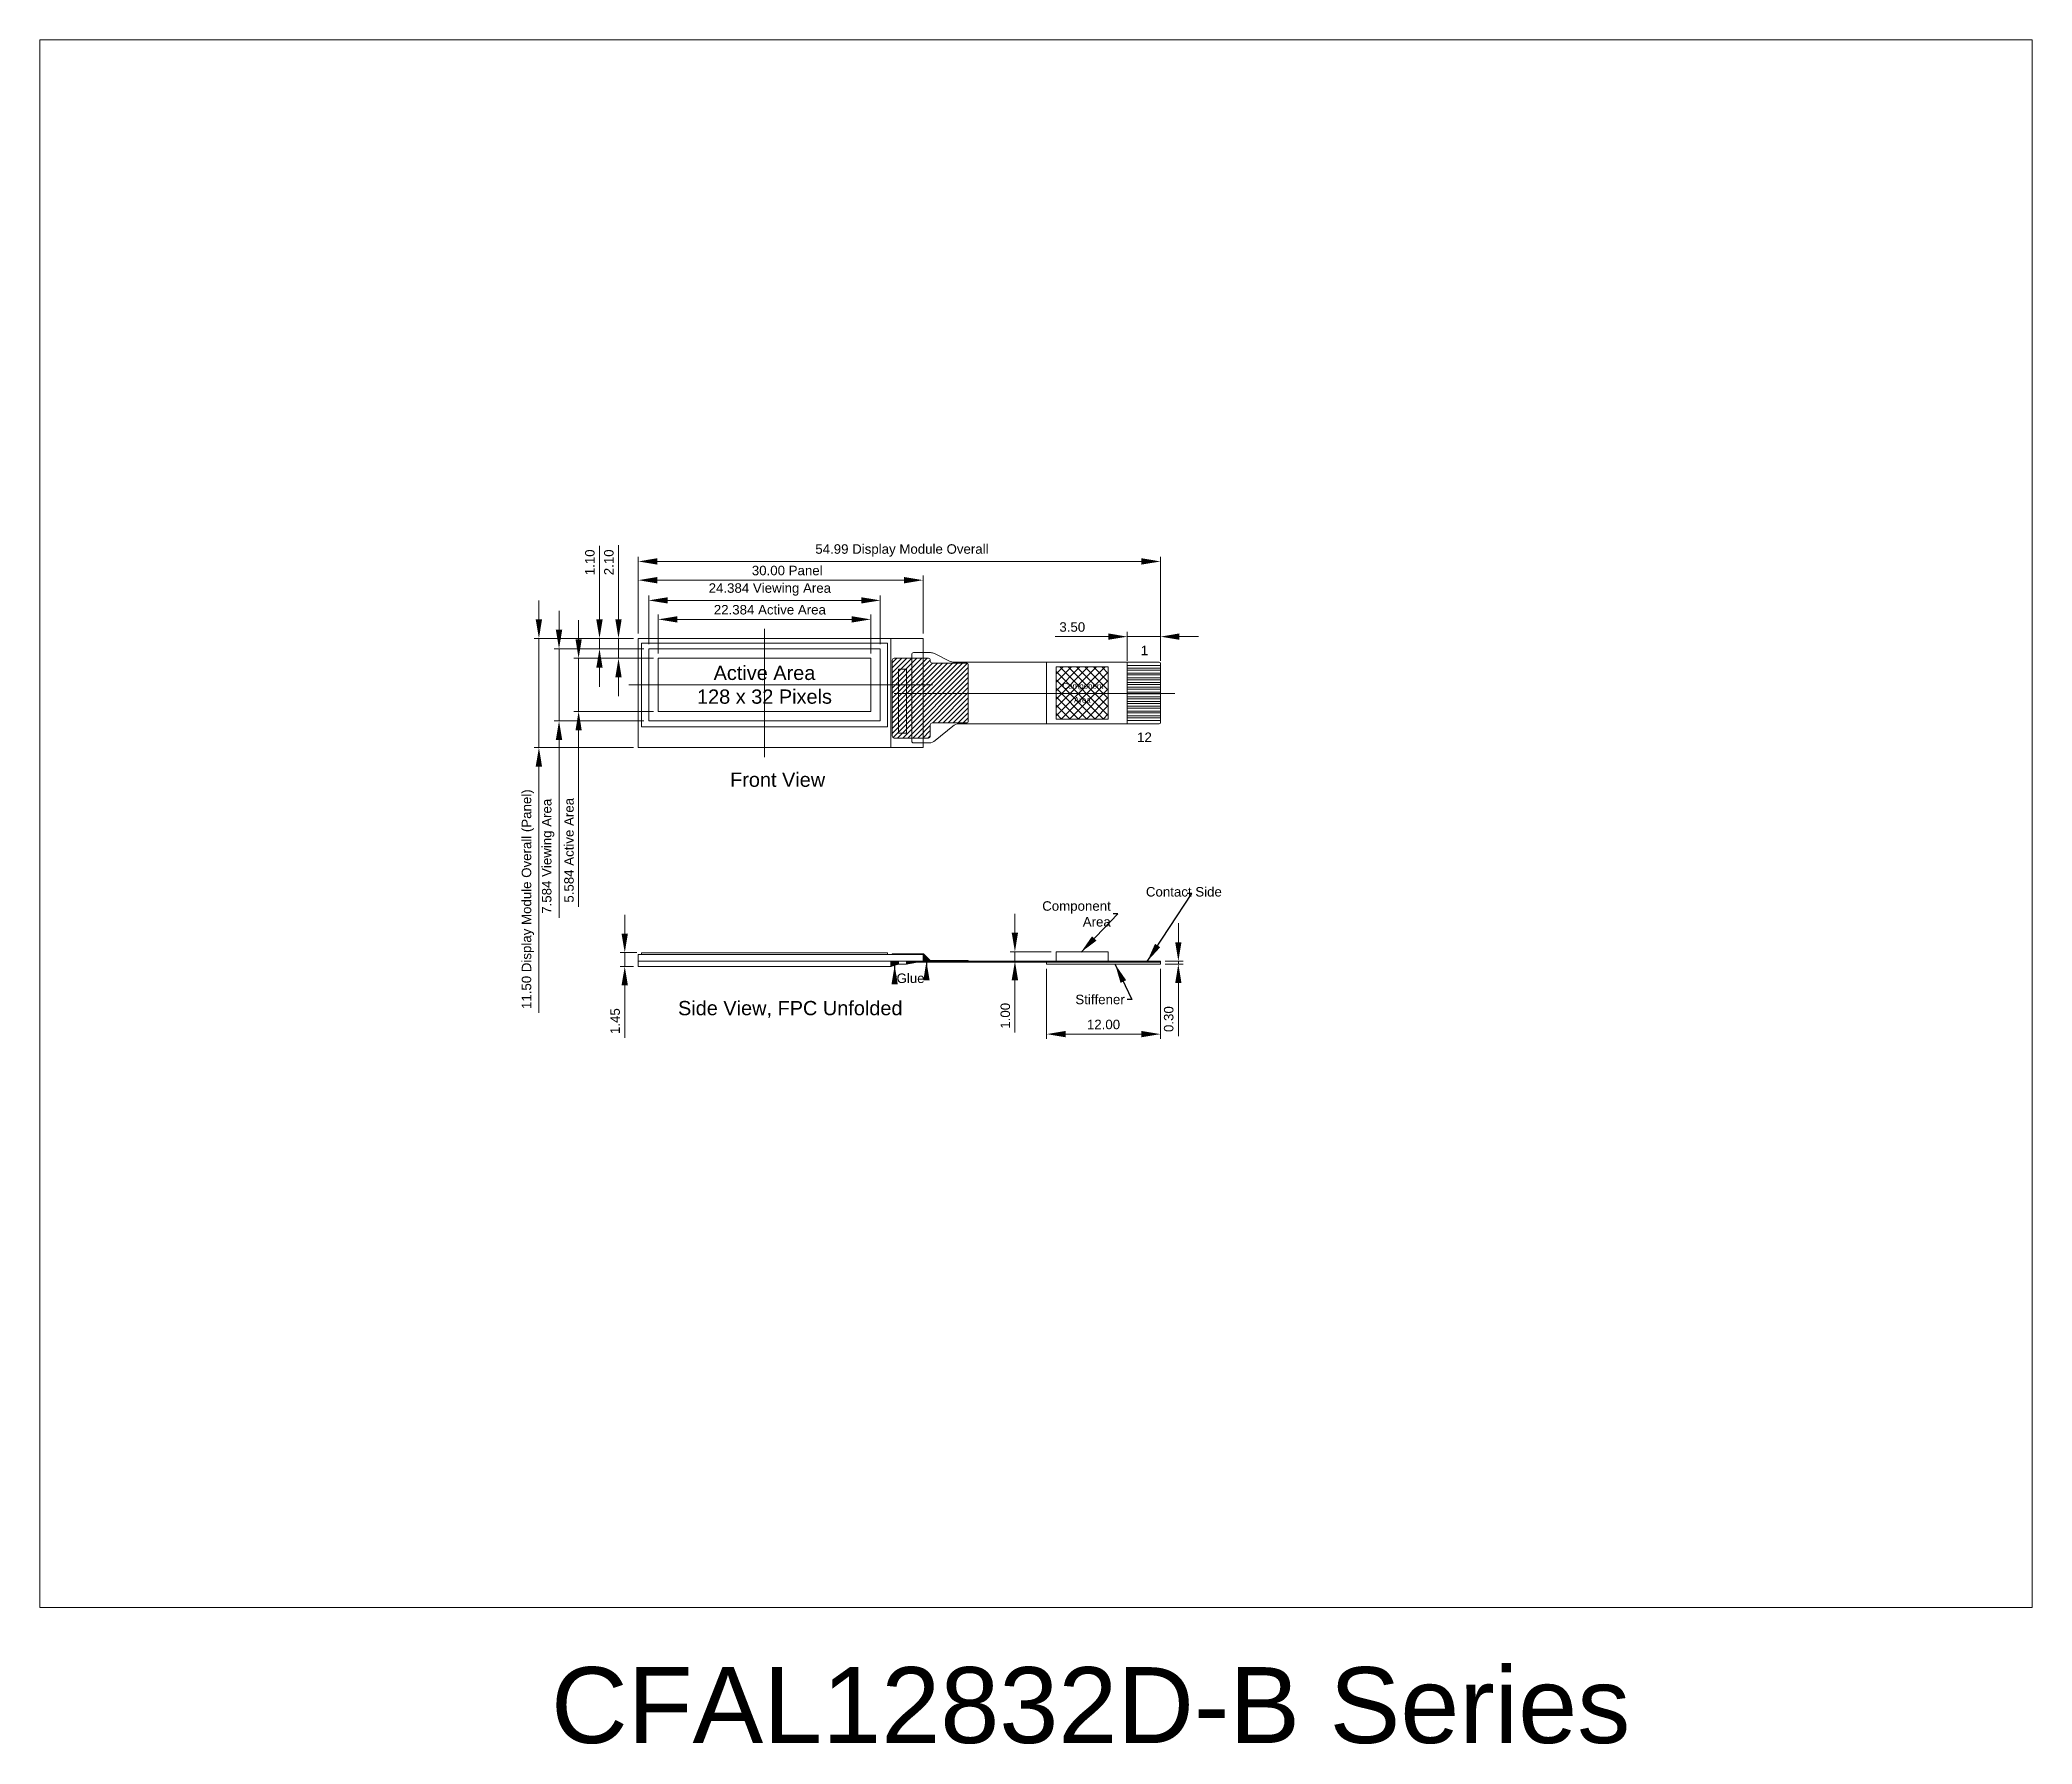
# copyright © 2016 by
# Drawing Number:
# Model space of a CAD drawing. Extents: x 131 to 610, y -203 to 488.
# Drawn here: x 400 to 609.8, y 308.7 to 488.2 of the extents above; entities that cross this region are included whole.
import ezdxf
from ezdxf.lldxf.tags import DXFTag

# ---------------------------------------------------------------- set-up
doc = ezdxf.new("R2010")
doc.units = 0
doc.layers.get('0').update_dxf_attribs({"lineweight": 13})
doc.layers.get('DEFPOINTS').update_dxf_attribs({"color": 252, "lineweight": 13})
for name, color, linetype, lineweight in [('Active Area', 6, 'Continuous', 13), ('Blue Dimensions', 5, 'Continuous', 13), ('FPC', 30, 'Continuous', 13), ('Red Center Line', 1, 'DASHED', 13), ('Text', 7, 'Continuous', 13)]:
    doc.layers.add(name, color=color, linetype=linetype, lineweight=lineweight)
doc.styles.get("Standard").update_dxf_attribs({"font": 'arial.ttf'})
doc.styles.add('STYLE1', font='arial.ttf')
tags = doc.linetypes.add('DASHED', pattern=[0.75, 0.5, -0.25]).pattern_tags.tags
tags[6:7] = [DXFTag(74, 4), DXFTag(75, 0), DXFTag(340, '0'), DXFTag(46, 1.0), DXFTag(50, 0.0), DXFTag(44, 0.0), DXFTag(45, 0.0)]
tags[4:5] = [DXFTag(74, 4), DXFTag(75, 0), DXFTag(340, '0'), DXFTag(46, 1.0), DXFTag(50, 0.0), DXFTag(44, 0.0), DXFTag(45, 0.0)]
doc.dimstyles.new('Cfontz_mm', dxfattribs={"dimtxt": 2, "dimasz": 2, "dimexe": 0.5, "dimexo": 0.5, "dimgap": 0.5, "dimtad": 1, "dimzin": 4, "dimdsep": 46, "dimtxsty": 'STYLE1', "dimcen": 1.25, "dimclrd": 256, "dimclre": 256, "dimclrt": 256, "dimadec": 0, "dimazin": 0, "dimtp": 0.5, "dimtm": 0.5, "dimtfac": 1, "dimtmove": 0, "dimatfit": 1, "dimfxl": 1, "dimtolj": 1, "dimtzin": 0, "dimlwd": -1, "dimlwe": -1, "dimarcsym": 0})
doc.dimstyles.get("Standard").update_dxf_attribs({"dimtxt": 2.5, "dimasz": 2, "dimexe": 0.5, "dimexo": 1, "dimgap": 1, "dimtad": 1, "dimdsep": 46, "dimtxsty": 'STYLE1', "dimcen": 2.5, "dimadec": 0, "dimazin": 0, "dimtfac": 1, "dimtmove": 0, "dimatfit": 3, "dimfxl": 1, "dimtolj": 1, "dimtzin": 0, "dimarcsym": 0})
pattern_1 = [(45, (440.08405, 354.3371), (-0.08838835, 0.08838835), []), (135, (440.08405, 354.3371), (-0.26516504, 0.08838835), [0.3125, -0.1875])]

msp = doc.modelspace()

# ---------------------------------------------------------------- texts
at = {"layer": 'DEFPOINTS', "insert": (510.6257, 316.794), "char_height": 8, "width": 172.975569, "attachment_point": 2}
msp.add_mtext('CFAL12832D-B Series', dxfattribs=at)
at = {"layer": 'Text'}
for s, insert, char_height, attachment_point in [('1', (516.2947, 423.8693), 1, 5), ('Active Area\\P128 x 32 Pixels', (476.2748, 420.2455), 1.5, 5), ('Component', (511.9805, 420.049), 0.6, 6), ('Area', (510.6358, 418.6523), 0.6, 6), ('12', (516.2947, 414.7245), 1, 5), ('Glue', (491.6591, 389.3371), 1, 5), ('Stiffener', (514.2166, 387.1023), 1, 6)]:
    msp.add_mtext(s, dxfattribs=dict(at, insert=insert, char_height=char_height, attachment_point=attachment_point))
for s, insert, char_height, width, attachment_point in [('\\pi7.7994;{\\C0;Front View}', (464.8502, 411.0055), 1.5, 25.425445, 1), ('Contact Side', (524.4411, 398.4445), 1, 7.862276, 6), ('Component\\PArea', (512.7451, 396.1133), 1, 5.119643, 6), ('{\\C0;Side View, FPC Unfolded}', (467.1702, 386.9517), 1.5, 27.345021, 1)]:
    msp.add_mtext(s, dxfattribs=dict(at, insert=insert, char_height=char_height, width=width, attachment_point=attachment_point))

# ---------------------------------------------------------------- blocks, each defined once
blk = doc.blocks.new('*D4')
at = {"layer": 'Blue Dimensions', "transparency": 16777216}
for p, q in [((461.56, 394.04), (461.56, 396.04)), ((462.84, 392.04), (461.06, 392.04)), ((462.48, 390.59), (461.06, 390.59)), ((461.56, 392.04), (461.56, 390.59)), ((461.56, 388.59), (461.56, 383.08))]:
    blk.add_line(p, q, dxfattribs=at)
for points in [[(461.22, 394.04), (461.89, 394.04), (461.56, 392.04)], [(461.22, 388.59), (461.89, 388.59), (461.56, 390.59)]]:
    blk.add_solid(points, dxfattribs=at)
at = {"layer": 'DEFPOINTS', "color": 0, "transparency": 16777216}
for p in [(461.56, 392.04), (462.98, 390.59), (463.34, 392.04)]:
    blk.add_point(p, dxfattribs=at)
at = {"layer": 'Blue Dimensions', "transparency": 16777216, "insert": (460.55, 384.83), "char_height": 1, "attachment_point": 5, "rotation": 90, "style": 'STYLE1'}
blk.add_mtext('\\A1;1.45', dxfattribs=at)
blk = doc.blocks.new('*D5')
at = {"layer": 'Blue Dimensions', "transparency": 16777216}
for p, q in [((519.86, 393.14), (519.86, 395.14)), ((518.48, 391.14), (520.36, 391.14)), ((518.48, 390.84), (520.36, 390.84)), ((519.86, 391.14), (519.86, 390.84)), ((519.86, 388.84), (519.86, 383.24))]:
    blk.add_line(p, q, dxfattribs=at)
for points in [[(519.53, 393.14), (520.19, 393.14), (519.86, 391.14)], [(519.53, 388.84), (520.19, 388.84), (519.86, 390.84)]]:
    blk.add_solid(points, dxfattribs=at)
at = {"layer": 'DEFPOINTS', "color": 0, "transparency": 16777216}
for p in [(517.98, 391.14), (517.98, 390.84), (519.86, 391.14)]:
    blk.add_point(p, dxfattribs=at)
at = {"layer": 'Blue Dimensions', "transparency": 16777216, "insert": (518.85, 385.04), "char_height": 1, "attachment_point": 5, "rotation": 90, "style": 'STYLE1'}
blk.add_mtext('\\A1;0.30', dxfattribs=at)
blk = doc.blocks.new('*D6')
at = {"layer": 'Blue Dimensions', "transparency": 16777216}
for p, q in [((502.65, 394.14), (502.65, 396.14)), ((506.48, 392.14), (502.15, 392.14)), ((506.48, 391.14), (502.15, 391.14)), ((502.65, 392.14), (502.65, 391.14)), ((502.65, 389.14), (502.65, 383.64))]:
    blk.add_line(p, q, dxfattribs=at)
for points in [[(502.31, 394.14), (502.98, 394.14), (502.65, 392.14)], [(502.31, 389.14), (502.98, 389.14), (502.65, 391.14)]]:
    blk.add_solid(points, dxfattribs=at)
at = {"layer": 'DEFPOINTS', "color": 0, "transparency": 16777216}
for p in [(502.65, 392.14), (506.98, 392.14), (506.98, 391.14)]:
    blk.add_point(p, dxfattribs=at)
at = {"layer": 'Blue Dimensions', "transparency": 16777216, "insert": (501.64, 385.39), "char_height": 1, "attachment_point": 5, "rotation": 90, "style": 'STYLE1'}
blk.add_mtext('\\A1;1.00', dxfattribs=at)
blk = doc.blocks.new('*D7')
at = {"layer": 'Blue Dimensions', "transparency": 16777216}
for p, q in [((505.98, 390.34), (505.98, 382.96)), ((517.98, 390.34), (517.98, 382.96)), ((507.98, 383.46), (515.98, 383.46))]:
    blk.add_line(p, q, dxfattribs=at)
for points in [[(507.98, 383.79), (507.98, 383.13), (505.98, 383.46)], [(515.98, 383.79), (515.98, 383.13), (517.98, 383.46)]]:
    blk.add_solid(points, dxfattribs=at)
at = {"layer": 'DEFPOINTS', "color": 0, "transparency": 16777216}
for p in [(505.98, 390.84), (517.98, 390.84), (517.98, 383.46)]:
    blk.add_point(p, dxfattribs=at)
at = {"layer": 'Blue Dimensions', "transparency": 16777216, "insert": (511.98, 384.47), "char_height": 1, "attachment_point": 5, "style": 'STYLE1'}
blk.add_mtext('\\A1;12.00', dxfattribs=at)
blk = doc.blocks.new('*D8')
at = {"layer": 'Blue Dimensions', "transparency": 16777216}
for p, q in [((465.08, 423.54), (465.08, 427.64)), ((485.47, 427.14), (467.08, 427.14)), ((487.47, 423.54), (487.47, 427.64))]:
    blk.add_line(p, q, dxfattribs=at)
for points in [[(467.08, 427.47), (467.08, 426.81), (465.08, 427.14)], [(485.47, 427.47), (485.47, 426.81), (487.47, 427.14)]]:
    blk.add_solid(points, dxfattribs=at)
at = {"layer": 'DEFPOINTS', "color": 0, "transparency": 16777216}
for p in [(465.08, 427.14), (465.08, 423.04), (487.47, 423.04)]:
    blk.add_point(p, dxfattribs=at)
at = {"layer": 'Blue Dimensions', "transparency": 16777216, "insert": (476.84, 428.15), "char_height": 1, "attachment_point": 5, "style": 'STYLE1'}
blk.add_mtext('\\A1;22.384 Active Area', dxfattribs=at)
blk = doc.blocks.new('*D9')
at = {"layer": 'Blue Dimensions', "transparency": 16777216}
for p, q in [((464.08, 424.54), (464.08, 429.64)), ((486.47, 429.14), (466.08, 429.14)), ((488.47, 424.54), (488.47, 429.64))]:
    blk.add_line(p, q, dxfattribs=at)
for points in [[(466.08, 429.47), (466.08, 428.81), (464.08, 429.14)], [(486.47, 429.47), (486.47, 428.81), (488.47, 429.14)]]:
    blk.add_solid(points, dxfattribs=at)
at = {"layer": 'DEFPOINTS', "color": 0, "transparency": 16777216}
for p in [(464.08, 429.14), (464.08, 424.04), (488.47, 424.04)]:
    blk.add_point(p, dxfattribs=at)
at = {"layer": 'Blue Dimensions', "transparency": 16777216, "insert": (476.84, 430.29), "char_height": 1, "attachment_point": 5, "style": 'STYLE1'}
blk.add_mtext('\\A1;24.384 Viewing Area', dxfattribs=at)
blk = doc.blocks.new('*D10')
at = {"layer": 'Blue Dimensions', "transparency": 16777216}
for p, q in [((462.98, 425.64), (462.98, 431.77)), ((490.98, 431.27), (464.98, 431.27)), ((492.98, 425.64), (492.98, 431.77))]:
    blk.add_line(p, q, dxfattribs=at)
for points in [[(464.98, 431.6), (464.98, 430.93), (462.98, 431.27)], [(490.98, 431.6), (490.98, 430.93), (492.98, 431.27)]]:
    blk.add_solid(points, dxfattribs=at)
at = {"layer": 'DEFPOINTS', "color": 0, "transparency": 16777216}
for p in [(462.98, 431.27), (462.98, 425.14), (492.98, 425.14)]:
    blk.add_point(p, dxfattribs=at)
at = {"layer": 'Blue Dimensions', "transparency": 16777216, "insert": (478.67, 432.28), "char_height": 1, "attachment_point": 5, "style": 'STYLE1'}
blk.add_mtext('\\A1;30.00 Panel', dxfattribs=at)
blk = doc.blocks.new('*D11')
at = {"layer": 'Blue Dimensions', "transparency": 16777216}
for p, q in [((456.7, 425.04), (456.7, 427.04)), ((464.58, 423.04), (456.2, 423.04)), ((456.7, 423.04), (456.7, 417.45)), ((464.58, 417.45), (456.2, 417.45)), ((456.7, 415.45), (456.7, 396.87))]:
    blk.add_line(p, q, dxfattribs=at)
for points in [[(456.37, 425.04), (457.03, 425.04), (456.7, 423.04)], [(456.37, 415.45), (457.03, 415.45), (456.7, 417.45)]]:
    blk.add_solid(points, dxfattribs=at)
at = {"layer": 'DEFPOINTS', "color": 0, "transparency": 16777216}
for p in [(456.7, 423.04), (465.08, 423.04), (465.08, 417.45)]:
    blk.add_point(p, dxfattribs=at)
at = {"layer": 'Blue Dimensions', "transparency": 16777216, "insert": (455.69, 402.82), "char_height": 1, "attachment_point": 5, "rotation": 90, "style": 'STYLE1'}
blk.add_mtext('\\A1;5.584 Active Area', dxfattribs=at)
blk = doc.blocks.new('*D12')
at = {"layer": 'Blue Dimensions', "transparency": 16777216}
for p, q in [((454.64, 426.04), (454.64, 428.04)), ((463.58, 424.04), (454.14, 424.04)), ((454.64, 424.04), (454.64, 416.45)), ((463.58, 416.45), (454.14, 416.45)), ((454.64, 414.45), (454.64, 395.69))]:
    blk.add_line(p, q, dxfattribs=at)
for points in [[(454.3, 426.04), (454.97, 426.04), (454.64, 424.04)], [(454.3, 414.45), (454.97, 414.45), (454.64, 416.45)]]:
    blk.add_solid(points, dxfattribs=at)
at = {"layer": 'DEFPOINTS', "color": 0, "transparency": 16777216}
for p in [(464.08, 424.04), (454.64, 416.45), (464.08, 416.45)]:
    blk.add_point(p, dxfattribs=at)
at = {"layer": 'Blue Dimensions', "transparency": 16777216, "insert": (453.49, 402.19), "char_height": 1, "attachment_point": 5, "rotation": 90, "style": 'STYLE1'}
blk.add_mtext('\\A1;7.584 Viewing Area', dxfattribs=at)
blk = doc.blocks.new('*D13')
at = {"layer": 'Blue Dimensions', "transparency": 16777216}
for p, q in [((452.52, 427.14), (452.52, 429.14)), ((462.48, 425.14), (452.02, 425.14)), ((452.52, 425.14), (452.52, 413.64)), ((462.48, 413.64), (452.02, 413.64)), ((452.52, 411.64), (452.52, 385.7))]:
    blk.add_line(p, q, dxfattribs=at)
for points in [[(452.18, 427.14), (452.85, 427.14), (452.52, 425.14)], [(452.18, 411.64), (452.85, 411.64), (452.52, 413.64)]]:
    blk.add_solid(points, dxfattribs=at)
at = {"layer": 'DEFPOINTS', "color": 0, "transparency": 16777216}
for p in [(462.98, 425.14), (452.52, 413.64), (462.98, 413.64)]:
    blk.add_point(p, dxfattribs=at)
at = {"layer": 'Blue Dimensions', "transparency": 16777216, "insert": (451.36, 397.67), "char_height": 1, "attachment_point": 5, "rotation": 90, "style": 'STYLE1'}
blk.add_mtext('\\A1;11.50 Display Module Overall (Panel)', dxfattribs=at)
blk = doc.blocks.new('*D14')
at = {"layer": 'Blue Dimensions', "transparency": 16777216}
for p, q in [((460.9, 427.14), (460.9, 434.96)), ((462.48, 425.14), (460.4, 425.14)), ((460.9, 423.04), (460.9, 425.14)), ((464.58, 423.04), (460.4, 423.04)), ((460.9, 421.04), (460.9, 419.04))]:
    blk.add_line(p, q, dxfattribs=at)
for points in [[(460.57, 427.14), (461.23, 427.14), (460.9, 425.14)], [(460.57, 421.04), (461.23, 421.04), (460.9, 423.04)]]:
    blk.add_solid(points, dxfattribs=at)
at = {"layer": 'DEFPOINTS', "color": 0, "transparency": 16777216}
for p in [(460.9, 425.14), (462.98, 425.14), (465.08, 423.04)]:
    blk.add_point(p, dxfattribs=at)
at = {"layer": 'Blue Dimensions', "transparency": 16777216, "insert": (459.89, 433.15), "char_height": 1, "attachment_point": 5, "rotation": 90, "style": 'STYLE1'}
blk.add_mtext('\\A1;2.10', dxfattribs=at)
blk = doc.blocks.new('*D15')
at = {"layer": 'Blue Dimensions', "transparency": 16777216}
for p, q in [((458.9, 427.14), (458.9, 434.9)), ((462.48, 425.14), (458.4, 425.14)), ((463.58, 424.04), (458.4, 424.04)), ((458.9, 424.04), (458.9, 425.14)), ((458.9, 422.04), (458.9, 420.04))]:
    blk.add_line(p, q, dxfattribs=at)
for points in [[(458.56, 427.14), (459.23, 427.14), (458.9, 425.14)], [(458.56, 422.04), (459.23, 422.04), (458.9, 424.04)]]:
    blk.add_solid(points, dxfattribs=at)
at = {"layer": 'DEFPOINTS', "color": 0, "transparency": 16777216}
for p in [(458.9, 425.14), (462.98, 425.14), (464.08, 424.04)]:
    blk.add_point(p, dxfattribs=at)
at = {"layer": 'Blue Dimensions', "transparency": 16777216, "insert": (457.89, 433.15), "char_height": 1, "attachment_point": 5, "rotation": 90, "style": 'STYLE1'}
blk.add_mtext('\\A1;1.10', dxfattribs=at)
blk = doc.blocks.new('*D2')
at = {"layer": 'Blue Dimensions', "transparency": 16777216}
for p, q in [((462.98, 425.64), (462.98, 433.74)), ((515.98, 433.24), (464.98, 433.24)), ((517.98, 422.99), (517.98, 433.74))]:
    blk.add_line(p, q, dxfattribs=at)
for points in [[(464.98, 433.58), (464.98, 432.91), (462.98, 433.24)], [(515.98, 433.58), (515.98, 432.91), (517.98, 433.24)]]:
    blk.add_solid(points, dxfattribs=at)
at = {"layer": 'DEFPOINTS', "color": 0, "transparency": 16777216}
for p in [(462.98, 433.24), (462.98, 425.14), (517.98, 422.49)]:
    blk.add_point(p, dxfattribs=at)
at = {"layer": 'Blue Dimensions', "transparency": 16777216, "insert": (490.75, 434.4), "char_height": 1, "attachment_point": 5, "style": 'STYLE1'}
blk.add_mtext('\\A1;54.99 Display Module Overall', dxfattribs=at)
blk = doc.blocks.new('*D18')
at = {"layer": 'Blue Dimensions', "transparency": 16777216}
for p, q in [((512.48, 425.32), (506.89, 425.32)), ((514.48, 422.79), (514.48, 425.82)), ((517.98, 425.32), (514.48, 425.32)), ((517.98, 422.79), (517.98, 425.82)), ((519.98, 425.32), (521.98, 425.32))]:
    blk.add_line(p, q, dxfattribs=at)
for points in [[(512.48, 425.66), (512.48, 424.99), (514.48, 425.32)], [(519.98, 425.66), (519.98, 424.99), (517.98, 425.32)]]:
    blk.add_solid(points, dxfattribs=at)
at = {"layer": 'DEFPOINTS', "color": 0, "transparency": 16777216}
for p in [(514.48, 425.32), (514.48, 422.29), (517.98, 422.29)]:
    blk.add_point(p, dxfattribs=at)
at = {"layer": 'Blue Dimensions', "transparency": 16777216, "insert": (508.69, 426.33), "char_height": 1, "attachment_point": 5, "style": 'STYLE1'}
blk.add_mtext('\\A1;3.50', dxfattribs=at)

# ---------------------------------------------------------------- dimensions: what is measured, and where the dimension line sits
at = {"layer": 'Blue Dimensions'}
for base, p1, p2, text, override, picture, middle in [((462.9828, 433.2441), (517.9828, 422.4875), (462.9828, 425.1375), '54.99 Display Module Overall', {"dimtxt": 1}, '*D2', (490.7531, 433.2441)), ((462.9828, 431.2667), (492.9828, 425.1375), (462.9828, 425.1375), '<> Panel', {"dimtxt": 1}, '*D10', (478.6674, 431.2667)), ((464.0828, 429.139), (488.4668, 424.0375), (464.0828, 424.0375), '<> Viewing Area', {"dimtxt": 1, "dimdec": 3}, '*D9', (476.8363, 429.139)), ((465.0828, 427.139), (487.4668, 423.0375), (465.0828, 423.0375), '<> Active Area', {"dimtxt": 1, "dimdec": 3}, '*D8', (476.8363, 427.139))]:
    dim = msp.add_linear_dim(base=base, p1=p1, p2=p2, text=text, dimstyle='Cfontz_mm', override=override, dxfattribs=at)
    dim.commit()
    dim.dimension.update_dxf_attribs({"geometry": picture, "text_midpoint": middle, "dimtype": 160})
for base, p1, p2, angle, override, picture, middle in [((458.8961, 425.1375), (464.0828, 424.0375), (462.9828, 425.1375), 90, {"dimtxt": 1}, '*D15', (458.8961, 433.1518)), ((460.8996, 425.1375), (465.0828, 423.0375), (462.9828, 425.1375), 90, {"dimtxt": 1}, '*D14', (460.8996, 433.1518)), ((461.5561, 392.0371), (462.9841, 390.5871), (463.3373, 392.0371), 270, {"dimtxt": 1}, '*D4', (461.5561, 384.8316)), ((502.6481, 392.1371), (506.9841, 391.1371), (506.9841, 392.1371), 90, {"dimtxt": 1}, '*D6', (502.6481, 385.3871)), ((519.8604, 391.1371), (517.9841, 390.8371), (517.9841, 391.1371), 90, {"dimtxt": 1, "dimzin": 0}, '*D5', (519.8604, 385.04))]:
    dim = msp.add_linear_dim(base=base, p1=p1, p2=p2, angle=angle, dimstyle='Cfontz_mm', override=override, dxfattribs=at)
    dim.commit()
    dim.dimension.update_dxf_attribs({"geometry": picture, "text_midpoint": middle, "dimtype": 160})
dim = msp.add_linear_dim(base=(452.516, 413.6375), p1=(462.9828, 425.1375), p2=(462.9823, 413.6375), angle=90, text='<> Display Module Overall (Panel)', dimstyle='Cfontz_mm', override={"dimtxt": 1, "dimtad": 3}, dxfattribs=at)
dim.commit()
dim.dimension.update_dxf_attribs({"geometry": '*D13', "text_midpoint": (451.3601, 397.6692)})
for base, p1, p2, text, picture, middle in [((454.638, 416.4535), (464.0828, 424.0375), (464.0828, 416.4535), '<> Viewing Area', '*D12', (454.638, 402.1881)), ((456.6993, 423.0375), (465.0828, 417.4535), (465.0828, 423.0375), '<> Active Area', '*D11', (456.6993, 402.8205))]:
    dim = msp.add_linear_dim(base=base, p1=p1, p2=p2, angle=90, text=text, dimstyle='Cfontz_mm', override={"dimtxt": 1, "dimdec": 3}, dxfattribs=at)
    dim.commit()
    dim.dimension.update_dxf_attribs({"geometry": picture, "text_midpoint": middle, "dimtype": 160})
dim = msp.add_linear_dim(base=(514.4828, 425.3238), p1=(517.9828, 422.2875), p2=(514.4828, 422.2875), dimstyle='Cfontz_mm', override={"dimtxt": 1}, dxfattribs=at)
dim.commit()
dim.dimension.update_dxf_attribs({"geometry": '*D18', "text_midpoint": (508.6861, 426.3348)})
dim = msp.add_linear_dim(base=(517.9841, 383.4611), p1=(505.9841, 390.8371), p2=(517.9841, 390.8371), dimstyle='Cfontz_mm', override={"dimtxt": 1}, dxfattribs=at)
dim.commit()
dim.dimension.update_dxf_attribs({"geometry": '*D7', "text_midpoint": (511.9841, 383.4611), "dimtype": 160})

# ---------------------------------------------------------------- hatches: boundary and pattern name
h = msp.add_hatch()
h.set_pattern_fill('ANSI31', color=256, scale=3, style=0)
h.set_pattern_definition([(45, (440.08283, 364.95347), (-0.265165, 0.265165), [])])
h.paths.add_polyline_path([(493.9328, 422.5375, -0.41421356), (493.7328, 422.7375), (493.7328, 422.8375, 0.41421356), (493.5328, 423.0375), (489.9328, 423.0375, 0.41421356), (489.7328, 422.8375), (489.7328, 414.8375, 0.41421356), (489.9328, 414.6375), (493.5328, 414.6375, 0.41421356), (493.7328, 414.8375), (493.7328, 416.0375, -0.41421356), (493.9328, 416.2375), (497.5328, 416.2375, 0.41421356), (497.7328, 416.4375), (497.7328, 422.3375, 0.41421356), (497.5328, 422.5375)])
h = msp.add_hatch()
h.set_pattern_fill('ANSI37', color=256, scale=5, style=0)
h.set_pattern_definition([(45, (442.5828, 364.9535), (-0.4419417, 0.4419417), []), (135, (442.5828, 364.9535), (-0.4419417, -0.4419417), [])])
h.paths.add_polyline_path([(506.9828, 422.1375), (506.9828, 419.3627), (512.4828, 419.3542), (512.4828, 422.1375)])
h.paths.add_polyline_path([(506.9828, 419.3627), (506.9828, 416.6375), (512.4828, 416.6375), (512.4828, 419.3542)])
h.paths.add_polyline_path([(507.4146, 420.5938), (512.1305, 420.5938), (512.1305, 419.5043), (507.4146, 419.5043)], flags=24)
h.paths.add_polyline_path([(508.7732, 419.1084), (510.7858, 419.1084), (510.7858, 418.1963), (508.7732, 418.1963)], flags=24)
h = msp.add_hatch()
h.set_pattern_fill('ANSI38', color=256, style=0)
h.set_pattern_definition(pattern_1)
h.paths.add_polyline_path([(490.3841, 390.8371), (490.3841, 391.1371), (489.5841, 391.1371), (489.5841, 390.5871)])
h = msp.add_hatch()
h.set_pattern_fill('ANSI38', color=256, style=0)
h.set_pattern_definition(pattern_1)
h.paths.add_polyline_path([(491.2191, 391.1371), (491.2191, 390.8371), (492.3957, 391.0371), (491.7841, 391.0371), (491.7841, 391.1371)])
h = msp.add_hatch()
h.set_pattern_fill('ANSI38', color=256, angle=-90, style=0)
h.set_pattern_definition([(225, (537.44405, 446.8371), (-0.08838835, 0.08838835), []), (135, (537.44405, 446.8371), (-0.08838835, 0.26516504), [0.3125, -0.1875])])
h.paths.add_polyline_path([(492.9841, 391.8371), (492.9841, 391.1371), (493.6841, 391.1371)])

# ---------------------------------------------------------------- linework, layer by layer
for p, q in [((492.9828, 425.1375), (462.9828, 425.1375)), ((462.9828, 425.1375), (462.9828, 413.6375)), ((492.9828, 413.6375), (492.9828, 425.1375)), ((462.9828, 413.6375), (492.9828, 413.6375))]:
    msp.add_line(p, q)
at = {"linetype": 'DASHED'}
msp.add_lwpolyline([(462.9828, 413.6375), (489.5828, 413.6375), (489.5828, 425.1375), (462.9828, 425.1375)], close=True, dxfattribs=at)
for points in [[(463.3328, 424.6375), (489.2328, 424.6375), (489.2328, 415.8375), (463.3328, 415.8375)], [(464.0828, 416.4535), (488.4668, 416.4535), (488.4668, 424.0375), (464.0828, 424.0375)], [(491.2178, 415.1625), (491.2178, 421.9025), (490.3828, 421.9025), (490.3828, 415.1625)], [(514.4828, 421.9875), (517.9828, 421.9875), (517.9828, 422.2875), (514.4828, 422.2875)], [(514.4828, 421.4875), (517.9828, 421.4875), (517.9828, 421.7875), (514.4828, 421.7875)], [(514.4828, 420.9875), (517.9828, 420.9875), (517.9828, 421.2875), (514.4828, 421.2875)], [(514.4828, 420.4875), (517.9828, 420.4875), (517.9828, 420.7875), (514.4828, 420.7875)], [(514.4828, 419.9875), (517.9828, 419.9875), (517.9828, 420.2875), (514.4828, 420.2875)], [(514.4828, 419.4875), (517.9828, 419.4875), (517.9828, 419.7875), (514.4828, 419.7875)], [(514.4828, 419.2875), (517.9828, 419.2875), (517.9828, 418.9875), (514.4828, 418.9875)], [(514.4828, 418.7875), (517.9828, 418.7875), (517.9828, 418.4875), (514.4828, 418.4875)], [(514.4828, 418.2875), (517.9828, 418.2875), (517.9828, 417.9875), (514.4828, 417.9875)], [(514.4828, 417.7875), (517.9828, 417.7875), (517.9828, 417.4875), (514.4828, 417.4875)], [(514.4828, 417.2875), (517.9828, 417.2875), (517.9828, 416.9875), (514.4828, 416.9875)], [(514.4828, 416.7875), (517.9828, 416.7875), (517.9828, 416.4875), (514.4828, 416.4875)], [(462.9841, 391.8371), (492.9841, 391.8371), (492.9841, 391.1371), (462.9841, 391.1371)], [(462.9841, 391.1371), (462.9841, 390.5871), (489.5841, 390.5871), (489.5841, 391.1371)], [(489.2381, 392.0371), (489.2381, 391.8371), (463.3341, 391.8371), (463.3341, 392.0371)], [(489.5841, 390.5871), (489.5841, 391.1371), (490.3841, 391.1371), (490.3841, 390.8371)], [(492.3957, 391.0371), (491.7841, 391.0371), (491.7841, 391.1371), (491.2191, 391.1371), (491.2191, 390.8371)], [(492.9841, 391.8371), (492.9841, 391.1371), (493.6841, 391.1371)]]:
    msp.add_lwpolyline(points, close=True)
at = {"ltscale": 0.5}
msp.add_lwpolyline([(493.7328, 422.8375, 0.41421356), (493.5328, 423.0375), (489.9328, 423.0375, 0.41421356), (489.7328, 422.8375), (489.7328, 414.8375, 0.41421356), (489.9328, 414.6375), (493.5328, 414.6375, 0.41421356), (493.7328, 414.8375), (493.7328, 416.0375, -0.41421356), (493.9328, 416.2375), (497.5328, 416.2375, 0.41421356), (497.7328, 416.4375), (497.7328, 422.3375, 0.41421356), (497.5328, 422.5375), (493.9328, 422.5375, -0.41421356), (493.7328, 422.7375)], format="xyb", close=True, dxfattribs=at)
for points in [[(497.7341, 391.1371), (493.6841, 391.1371), (492.9841, 391.8371), (489.7341, 391.8371), (489.7341, 391.9001), (493.0101, 391.9001), (493.7101, 391.2001), (497.7341, 391.2001)], [(490.3841, 391.1371), (490.3841, 390.8371), (491.2191, 390.8371), (491.2191, 391.1371)]]:
    msp.add_lwpolyline(points, close=True, dxfattribs=at)
at = {"layer": 'Active Area'}
msp.add_lwpolyline([(465.0828, 417.4535), (487.4668, 417.4535), (487.4668, 423.0375), (465.0828, 423.0375)], close=True, dxfattribs=at)
at = {"layer": 'DEFPOINTS', "color": 6}
msp.add_lwpolyline([(399.9595, 488.1752), (609.7795, 488.1752), (609.7795, 323.0752), (399.9595, 323.0752)], close=True, dxfattribs=at)
at = {"layer": 'FPC'}
for p, q in [((493.7468, 423.6375), (492.9828, 423.6375)), ((494.194, 423.5319), (495.7717, 422.743)), ((496.2189, 422.6375), (517.8328, 422.6375)), ((505.9828, 416.1375), (505.9828, 422.6375)), ((506.9828, 422.1375), (512.4828, 422.1375)), ((506.9828, 416.6375), (506.9828, 422.1375)), ((512.4828, 416.6375), (512.4828, 422.1375)), ((514.4828, 416.1375), (514.4828, 422.6375)), ((517.9828, 416.2875), (517.9828, 422.4875)), ((494.261, 414.3692), (496.1047, 415.9057)), ((496.7449, 416.1375), (517.8328, 416.1375)), ((506.9828, 416.6375), (512.4828, 416.6375)), ((492.9828, 414.1375), (493.6208, 414.1375)), ((517.9841, 391.1371), (491.7841, 391.1371)), ((491.7841, 391.1371), (491.7841, 391.0371)), ((491.7841, 391.0371), (517.9841, 391.0371)), ((505.9841, 391.0371), (505.9841, 390.8371)), ((505.9841, 390.8371), (517.9841, 390.8371)), ((512.4841, 392.1371), (506.9841, 392.1371)), ((506.9841, 392.1371), (506.9841, 391.1371)), ((512.4841, 392.1371), (512.4841, 391.1371)), ((517.9841, 391.1371), (517.9841, 390.8371))]:
    msp.add_line(p, q, dxfattribs=at)
msp.add_lwpolyline([(492.9828, 423.6375), (491.9828, 423.6375, 0.41421356), (491.7828, 423.4375), (491.7828, 414.3375, 0.41421356), (491.9828, 414.1375), (492.9828, 414.1375)], format="xyb", dxfattribs=at)
for centre, radius, start, end in [((493.7468, 422.6375), 1, 63.434949, 90), ((496.2189, 423.6375), 1, 243.434949, 270), ((517.8328, 422.4875), 0.15, 0, 90), ((496.7449, 415.1375), 1, 90, 129.805571), ((517.8328, 416.2875), 0.15, 270, 0), ((493.6208, 415.1375), 1, 270, 309.805571)]:
    msp.add_arc(centre, radius, start, end, dxfattribs=at)
at = {"layer": 'Red Center Line', "ltscale": 2}
for p, q in [((476.2748, 426.1375), (476.2748, 412.6375)), ((493.9828, 420.2455), (461.9828, 420.2455)), ((519.4761, 419.3375), (489.9224, 419.3375))]:
    msp.add_line(p, q, dxfattribs=at)

msp.set_redraw_order([(e.dxf.handle, doc.entitydb.next_handle()) for e in msp.query("TEXT MTEXT ATTDEF DIMENSION ARC_DIMENSION")])  # texts and dimensions are drawn at this point

# ---------------------------------------------------------------- leaders
at = {"layer": 'Text'}
for points, override in [([(516.5799, 391.1183), (521.2801, 398.2692), (520.7801, 398.2692)], {"dimtxt": 0.5, "dimasz": 2, "dimexe": 0.5, "dimexo": 0.5, "dimgap": 0.1, "dimtih": 0, "dimdec": 3}), ([(509.6125, 392.0925), (513.4951, 396.1133), (512.9951, 396.1133)], {"dimtxt": 0.5, "dimasz": 2, "dimexe": 0.5, "dimexo": 0.5, "dimgap": 0.1, "dimtih": 0, "dimdec": 3}), ([(489.9841, 390.7121), (489.9841, 389.7121), (490.1608, 389.5353)], {"dimtxt": 0.5, "dimasz": 2, "dimexe": 0.5, "dimexo": 0.5, "dimgap": 0.1, "dimtih": 0, "dimdec": 2}), ([(493.3341, 391.1371), (493.3341, 389.6371), (493.1573, 389.4603)], {"dimtxt": 0.5, "dimasz": 2, "dimexe": 0.5, "dimexo": 0.5, "dimgap": 0.1, "dimtih": 0, "dimdec": 2}), ([(513.2111, 390.8048), (514.9666, 387.1023), (514.4666, 387.1023)], {"dimtxt": 0.5, "dimasz": 2, "dimexe": 0.5, "dimexo": 0.5, "dimgap": 0.1, "dimtih": 0, "dimdec": 3})]:
    msp.add_leader(points, dimstyle='Standard', override=override, dxfattribs=at)

doc.saveas('drawing.dxf')
